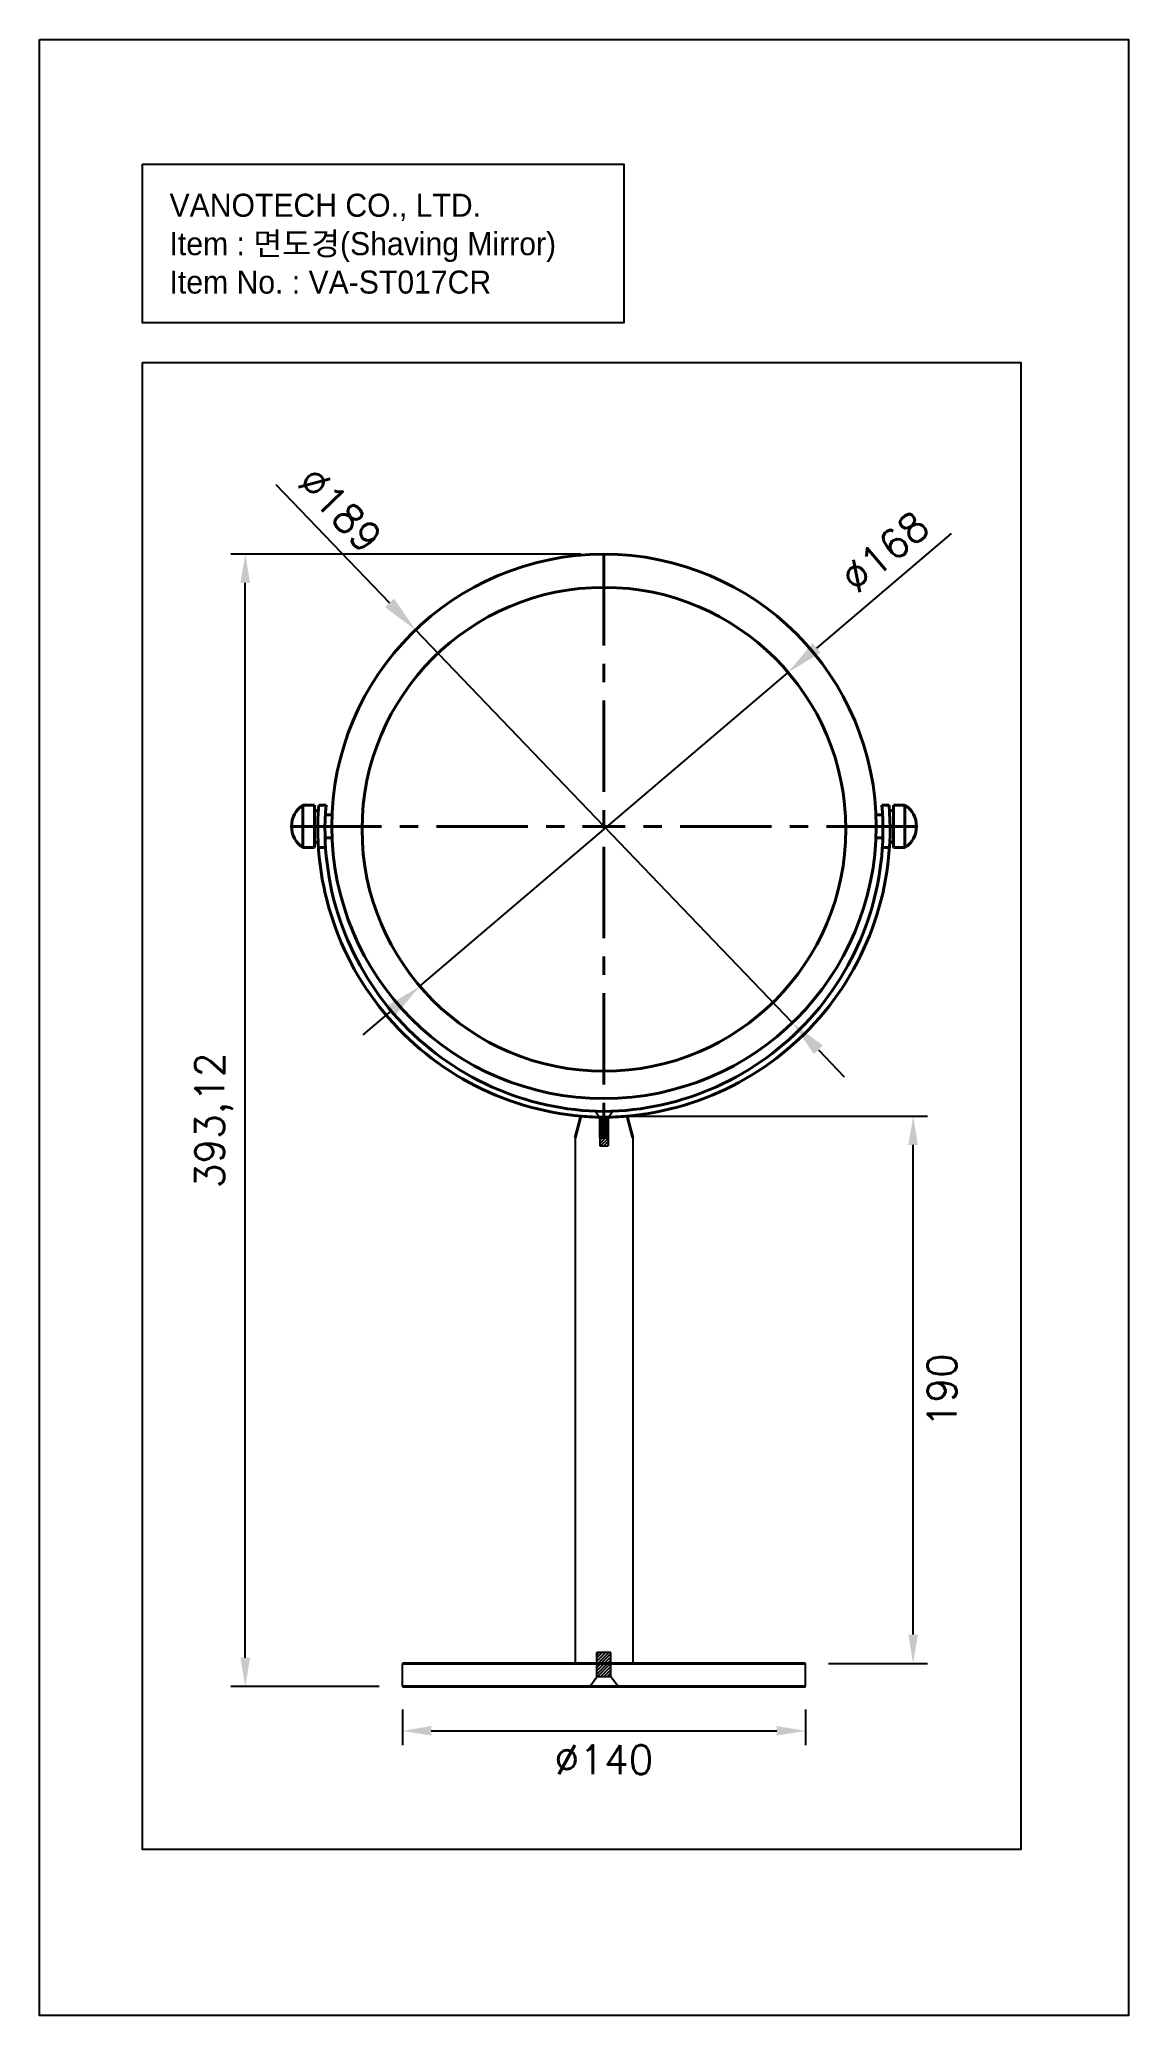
# Model space of a CAD drawing. Header units: millimetres. Extents: x 1501 to 1005769, y -4294 to 6793.
# Drawn here: x 1501 to 1879, y 1571 to 2257 of the extents above; entities that cross this region are included whole.
import ezdxf

# ---------------------------------------------------------------- set-up
doc = ezdxf.new("R2010")
doc.units = ezdxf.units.MM
doc.linetypes.add('CENTER', pattern=[50.8, 31.75, -6.35, 6.35, -6.35])
doc.styles.get("Standard").update_dxf_attribs({"font": 'txt.shx', "bigfont": 'whgtxt.shx'})
doc.styles.add('스타일', font='', dxfattribs={"height": 20})
doc.styles.get('스타일').set_extended_font_data('Gulim')
doc.dimstyles.new('ISO-25', dxfattribs={"dimtxt": 10, "dimasz": 10, "dimexe": 5, "dimexo": 5, "dimgap": 5, "dimtad": 2, "dimtxsty": 'Standard', "dimcen": 2.5, "dimadec": 0, "dimazin": 0, "dimtfac": 1, "dimtmove": 0, "dimatfit": 3, "dimfxl": 1, "dimarcsym": 0})

msp = doc.modelspace()

# ---------------------------------------------------------------- texts
at = {"color": 3, "insert": (1546.05, 2203.433), "char_height": 8, "width": 363.40321, "attachment_point": 1, "style": '스타일'}
msp.add_mtext('\\pt32;{\\C6;VANOTECH CO., LTD.\\P\\ptz;\\C256;Item : 면도경(Shaving Mirror)\\PItem No. : VA-ST017CR}', dxfattribs=at)

# ---------------------------------------------------------------- blocks, each defined once
blk = doc.blocks.new('*D96')
at = {"color": 0, "lineweight": -2, "transparency": 16777216}
for p, q in [((1817.42, 2085.52), (1770.7, 2045.7)), ((1632.96, 1928.27), (1760.81, 2037.26)), ((1623.07, 1919.84), (1613.17, 1911.41))]:
    blk.add_line(p, q, dxfattribs=at)
at = {"color": 0, "lineweight": -3, "transparency": 16777216}
for points in [[(1769.3, 2047.34), (1772.11, 2044.05), (1760.81, 2037.26)], [(1621.66, 1921.49), (1624.47, 1918.19), (1632.96, 1928.27)]]:
    blk.add_solid(points, dxfattribs=at)
at = {"layer": 'Defpoints', "color": 0, "lineweight": -3, "transparency": 16777216}
for p in [(1760.81, 2037.26), (1632.96, 1928.27)]:
    blk.add_point(p, dxfattribs=at)
at = {"color": 7, "transparency": 16777216, "insert": (1794.44, 2079.07), "char_height": 10, "attachment_point": 5, "rotation": 40.4464}
blk.add_mtext('∅168', dxfattribs=at)
blk = doc.blocks.new('*D97')
at = {"color": 0, "lineweight": -2, "transparency": 16777216}
for p, q in [((1583, 2102.47), (1622.45, 2061.36)), ((1762.32, 1915.61), (1631.45, 2051.98)), ((1771.32, 1906.23), (1780.32, 1896.85))]:
    blk.add_line(p, q, dxfattribs=at)
at = {"color": 0, "lineweight": -3, "transparency": 16777216}
for points in [[(1624.02, 2062.86), (1620.89, 2059.86), (1631.45, 2051.98)], [(1772.88, 1907.73), (1769.76, 1904.73), (1762.32, 1915.61)]]:
    blk.add_solid(points, dxfattribs=at)
at = {"layer": 'Defpoints', "color": 0, "lineweight": -3, "transparency": 16777216}
for p in [(1631.45, 2051.98), (1762.32, 1915.61)]:
    blk.add_point(p, dxfattribs=at)
at = {"color": 7, "transparency": 16777216, "insert": (1605.22, 2093.76), "char_height": 10, "attachment_point": 5, "rotation": 313.82013}
blk.add_mtext('∅189', dxfattribs=at)
blk = doc.blocks.new('*D98')
at = {"color": 0, "lineweight": -2, "transparency": 16777216}
for p, q in [((1688.89, 2078.29), (1567.33, 2078.29)), ((1572.33, 1695.17), (1572.33, 2068.29)), ((1618.89, 1685.17), (1567.33, 1685.17))]:
    blk.add_line(p, q, dxfattribs=at)
at = {"color": 0, "lineweight": -3, "transparency": 16777216}
for points in [[(1570.66, 2068.29), (1574, 2068.29), (1572.33, 2078.29)], [(1570.66, 1695.17), (1574, 1695.17), (1572.33, 1685.17)]]:
    blk.add_solid(points, dxfattribs=at)
at = {"layer": 'Defpoints', "color": 0, "lineweight": -3, "transparency": 16777216}
for p in [(1572.33, 2078.29), (1696.89, 2078.29), (1626.89, 1685.17)]:
    blk.add_point(p, dxfattribs=at)
at = {"color": 7, "transparency": 16777216, "insert": (1561.5, 1881.73), "char_height": 10, "attachment_point": 5, "rotation": 90}
blk.add_mtext('393,12', dxfattribs=at)
blk = doc.blocks.new('*D95')
at = {"color": 0, "lineweight": -2, "transparency": 16777216}
for p, q in [((1704.89, 1883.17), (1809.23, 1883.17)), ((1804.23, 1703.17), (1804.23, 1873.17)), ((1774.89, 1693.17), (1809.23, 1693.17))]:
    blk.add_line(p, q, dxfattribs=at)
at = {"color": 0, "lineweight": -3, "transparency": 16777216}
for points in [[(1802.56, 1873.17), (1805.9, 1873.17), (1804.23, 1883.17)], [(1802.56, 1703.17), (1805.9, 1703.17), (1804.23, 1693.17)]]:
    blk.add_solid(points, dxfattribs=at)
at = {"layer": 'Defpoints', "color": 0, "lineweight": -3, "transparency": 16777216}
for p in [(1696.89, 1883.17), (1804.23, 1883.17), (1766.89, 1693.17)]:
    blk.add_point(p, dxfattribs=at)
at = {"color": 7, "transparency": 16777216, "insert": (1814.23, 1787.98), "char_height": 10, "attachment_point": 5, "rotation": 90}
blk.add_mtext('190', dxfattribs=at)
blk = doc.blocks.new('*D99')
at = {"color": 0, "lineweight": -2, "ltscale": 0.5, "transparency": 16777216}
for p, q in [((1626.89, 1677.17), (1626.89, 1664.76)), ((1766.89, 1677.17), (1766.89, 1664.76)), ((1636.89, 1669.76), (1756.89, 1669.76))]:
    blk.add_line(p, q, dxfattribs=at)
at = {"color": 0, "lineweight": -3, "ltscale": 0.5, "transparency": 16777216}
for points in [[(1636.89, 1671.43), (1636.89, 1668.1), (1626.89, 1669.76)], [(1756.89, 1671.43), (1756.89, 1668.1), (1766.89, 1669.76)]]:
    blk.add_solid(points, dxfattribs=at)
at = {"layer": 'Defpoints', "color": 0, "lineweight": -3, "ltscale": 0.5, "transparency": 16777216}
for p in [(1626.89, 1685.17), (1766.89, 1685.17), (1766.89, 1669.76)]:
    blk.add_point(p, dxfattribs=at)
at = {"color": 7, "lineweight": -3, "ltscale": 0.5, "transparency": 16777216, "insert": (1696.89, 1659.76), "char_height": 10, "attachment_point": 5}
blk.add_mtext('%%C140', dxfattribs=at)

# ---------------------------------------------------------------- dimensions: what is measured, and where the dimension line sits
at = {"color": 5}
for p1, p2, picture, middle in [((1762.318, 1915.61), (1631.455, 2051.977), '*D97', (1598.002, 2086.837)), ((1632.961, 1928.275), (1760.811, 2037.262), '*D96', (1800.927, 2071.46))]:
    dim = msp.add_diameter_dim_2p(p1=p1, p2=p2, dimstyle='ISO-25', override={"dimasz": 13, "dimclrt": 7}, dxfattribs=at)
    dim.commit()
    dim.dimension.update_dxf_attribs({"geometry": picture, "text_midpoint": middle, "dimtype": 163})
for base, p1, p2, picture, middle in [((1572.331, 2078.293), (1626.886, 1685.171), (1696.886, 2078.293), '*D98', (1572.331, 1881.732)), ((1804.232, 1883.171), (1766.886, 1693.171), (1696.886, 1883.171), '*D95', (1804.232, 1787.982))]:
    dim = msp.add_linear_dim(base=base, p1=p1, p2=p2, angle=90, dimstyle='ISO-25', override={"dimexo": 8, "dimclrt": 7}, dxfattribs=at)
    dim.commit()
    dim.dimension.update_dxf_attribs({"geometry": picture, "text_midpoint": middle, "dimtype": 160})
at = {"color": 5, "lineweight": -3, "ltscale": 0.5}
dim = msp.add_linear_dim(base=(1766.886, 1669.765), p1=(1626.886, 1685.171), p2=(1766.886, 1685.171), text='%%C<>', dimstyle='ISO-25', override={"dimexo": 8, "dimclrt": 7}, dxfattribs=at)
dim.commit()
dim.dimension.update_dxf_attribs({"geometry": '*D99', "text_midpoint": (1696.886, 1659.765)})

# ---------------------------------------------------------------- hatches: boundary and pattern name
h = msp.add_hatch()
h.set_pattern_fill('ANSI31', color=3, scale=0.25)
h.set_pattern_definition([(45, (-796.5164, 989.7269), (-0.561266, 0.561266), [])])
h.paths.add_polyline_path([(1696.886, 1882.793, -0.003743), (1695.386, 1882.818), (1695.386, 1875.671), (1696.886, 1875.671)])
h.paths.add_polyline_path([(1698.386, 1882.818, -0.003743), (1696.886, 1882.793), (1696.886, 1875.671), (1698.386, 1875.671)])
h = msp.add_hatch()
h.set_pattern_fill('ANSI31', color=256, scale=0.25, style=0)
h.set_pattern_definition([(45, (943.2921, 726.4037), (-0.561266, 0.561266), [])])
h.paths.add_polyline_path([(1695.426, 1872.853), (1698.346, 1872.853), (1698.346, 1882.753), (1695.426, 1882.753)])
h = msp.add_hatch()
h.set_pattern_fill('ANSI31', color=3, scale=0.25, angle=180, style=0)
h.set_pattern_definition([(225, (2271.399, 2649.2063), (0.561266, -0.561266), [])])
h.paths.add_polyline_path([(1694.451, 1688.481), (1699.321, 1688.481), (1699.321, 1696.911), (1694.451, 1696.911)])

# ---------------------------------------------------------------- linework, layer by layer
at = {"color": 1, "linetype": 'CENTER', "lineweight": 40}
for p, q in [((1696.886, 2078.293), (1696.886, 1881.293)), ((1587.886, 1983.793), (1696.886, 1983.793)), ((1805.886, 1983.793), (1696.886, 1983.793))]:
    msp.add_line(p, q, dxfattribs=at)
at = {"lineweight": 40}
for p, q in [((1592.386, 1991.193), (1596.386, 1991.193)), ((1592.386, 1991.193), (1592.386, 1976.393)), ((1596.386, 1991.193), (1596.386, 1976.393)), ((1801.386, 1991.193), (1797.386, 1991.193)), ((1797.386, 1991.193), (1797.386, 1976.393)), ((1801.386, 1991.193), (1801.386, 1976.393)), ((1596.386, 1989.293), (1597.748, 1989.293)), ((1596.386, 1987.793), (1596.465, 1987.793)), ((1600.152, 1987.793), (1602.471, 1987.793)), ((1793.62, 1987.793), (1791.301, 1987.793)), ((1797.386, 1989.293), (1796.024, 1989.293)), ((1797.386, 1987.793), (1797.307, 1987.793)), ((1592.386, 1976.393), (1596.386, 1976.393)), ((1596.386, 1979.793), (1596.465, 1979.793)), ((1596.386, 1978.293), (1597.66, 1978.293)), ((1600.068, 1979.793), (1602.471, 1979.793)), ((1793.705, 1979.793), (1791.301, 1979.793)), ((1797.386, 1978.293), (1796.112, 1978.293)), ((1797.386, 1979.793), (1797.307, 1979.793)), ((1801.386, 1976.393), (1797.386, 1976.393)), ((1688.886, 1883.171), (1686.886, 1875.671)), ((1704.886, 1883.171), (1706.886, 1875.671)), ((1626.886, 1693.171), (1766.886, 1693.171)), ((1626.886, 1693.171), (1766.886, 1693.171)), ((1626.886, 1693.171), (1766.886, 1693.171)), ((1626.886, 1685.171), (1766.886, 1685.171))]:
    msp.add_line(p, q, dxfattribs=at)
at = {"color": 3, "lineweight": 40}
for p, q in [((1597.886, 1991.193), (1600.386, 1991.193)), ((1795.886, 1991.193), (1793.386, 1991.193)), ((1597.767, 1976.393), (1597.886, 1976.393)), ((1600.386, 1976.393), (1597.886, 1976.393)), ((1793.386, 1976.393), (1795.886, 1976.393)), ((1796.005, 1976.393), (1795.886, 1976.393))]:
    msp.add_line(p, q, dxfattribs=at)
for p, q in [((1688.886, 1883.171), (1686.886, 1875.671)), ((1688.886, 1883.171), (1690.761, 1883.171)), ((1693.901, 1884.793), (1695.426, 1882.753)), ((1694.036, 1884.793), (1699.736, 1884.793)), ((1694.036, 1884.793), (1699.736, 1884.793)), ((1695.386, 1882.819), (1695.386, 1875.671)), ((1695.426, 1882.753), (1698.346, 1882.753)), ((1695.426, 1882.753), (1695.426, 1872.853)), ((1696.886, 1882.793), (1696.886, 1875.671)), ((1698.346, 1882.753), (1699.871, 1884.793)), ((1698.346, 1882.753), (1698.346, 1872.853)), ((1698.386, 1882.819), (1698.386, 1875.671)), ((1703.011, 1883.171), (1704.886, 1883.171)), ((1704.886, 1883.171), (1706.886, 1875.671)), ((1686.886, 1875.671), (1686.886, 1873.171)), ((1686.886, 1873.171), (1686.886, 1693.171)), ((1695.386, 1875.671), (1698.386, 1875.671)), ((1695.426, 1872.853), (1698.346, 1872.853)), ((1706.886, 1875.671), (1706.886, 1873.171)), ((1706.886, 1873.171), (1706.886, 1693.171)), ((1626.886, 1685.171), (1626.886, 1693.171)), ((1766.886, 1685.171), (1766.886, 1693.171))]:
    msp.add_line(p, q)
at = {"color": 3}
for p, q in [((1699.321, 1696.911), (1694.451, 1696.911)), ((1694.451, 1688.481), (1694.451, 1696.911)), ((1699.321, 1688.481), (1699.321, 1696.911)), ((1686.886, 1693.171), (1706.886, 1693.171)), ((1690.761, 1693.171), (1703.011, 1693.171)), ((1691.946, 1685.171), (1694.451, 1688.481)), ((1699.321, 1688.481), (1694.451, 1688.481)), ((1701.826, 1685.171), (1699.321, 1688.481)), ((1701.826, 1685.171), (1691.946, 1685.171))]:
    msp.add_line(p, q, dxfattribs=at)
at = {"color": 4, "lineweight": -3, "ltscale": 0.5}
msp.add_lwpolyline([(1500.905, 2256.97), (1879.001, 2256.97), (1879.001, 1570.945), (1500.905, 1570.945)], close=True, dxfattribs=at)
at = {"color": 3}
msp.add_lwpolyline([(1536.694, 2213.673), (1703.814, 2213.673), (1703.814, 2158.622), (1536.694, 2158.622)], close=True, dxfattribs=at)
at = {"color": 6, "lineweight": -3, "ltscale": 0.5}
msp.add_lwpolyline([(1536.694, 2144.866), (1841.678, 2144.866), (1841.678, 1628.622), (1536.694, 1628.622)], close=True, dxfattribs=at)
at = {"lineweight": 40}
for centre, radius, start, end in [((1696.886, 1983.793), 94.5, 90, 270), ((1696.886, 1983.793), 94.5, 270, 90), ((1696.886, 1982.769), 84, 90, 270), ((1696.886, 1982.769), 84, 270, 90), ((1597.231, 1983.793), 8.845, 123.213961, 236.786039), ((1796.541, 1983.793), 8.845, 303.213961, 56.786039), ((1697.958, 1990.307), 107.519, 265.160201, 269.42906)]:
    msp.add_arc(centre, radius, start, end, dxfattribs=at)
at = {"color": 3, "lineweight": 40}
for centre, radius, start, end in [((1697.75, 1982.99), 100.201, 175.30412, 269.505793), ((1697.998, 1982.762), 97.975, 175.063254, 269.349967), ((1695.775, 1982.762), 97.975, 270.650033, 4.936746), ((1696.022, 1982.99), 100.201, 270.494207, 4.69588)]:
    msp.add_arc(centre, radius, start, end, dxfattribs=at)
at = {"color": 0, "lineweight": 40}
msp.add_arc((1695.815, 1990.307), 107.519, 270.57094, 274.839799, dxfattribs=at)

msp.set_redraw_order([(e.dxf.handle, doc.entitydb.next_handle()) for e in msp.query("TEXT MTEXT ATTDEF DIMENSION ARC_DIMENSION")])  # texts and dimensions are drawn at this point

doc.saveas('drawing.dxf')
